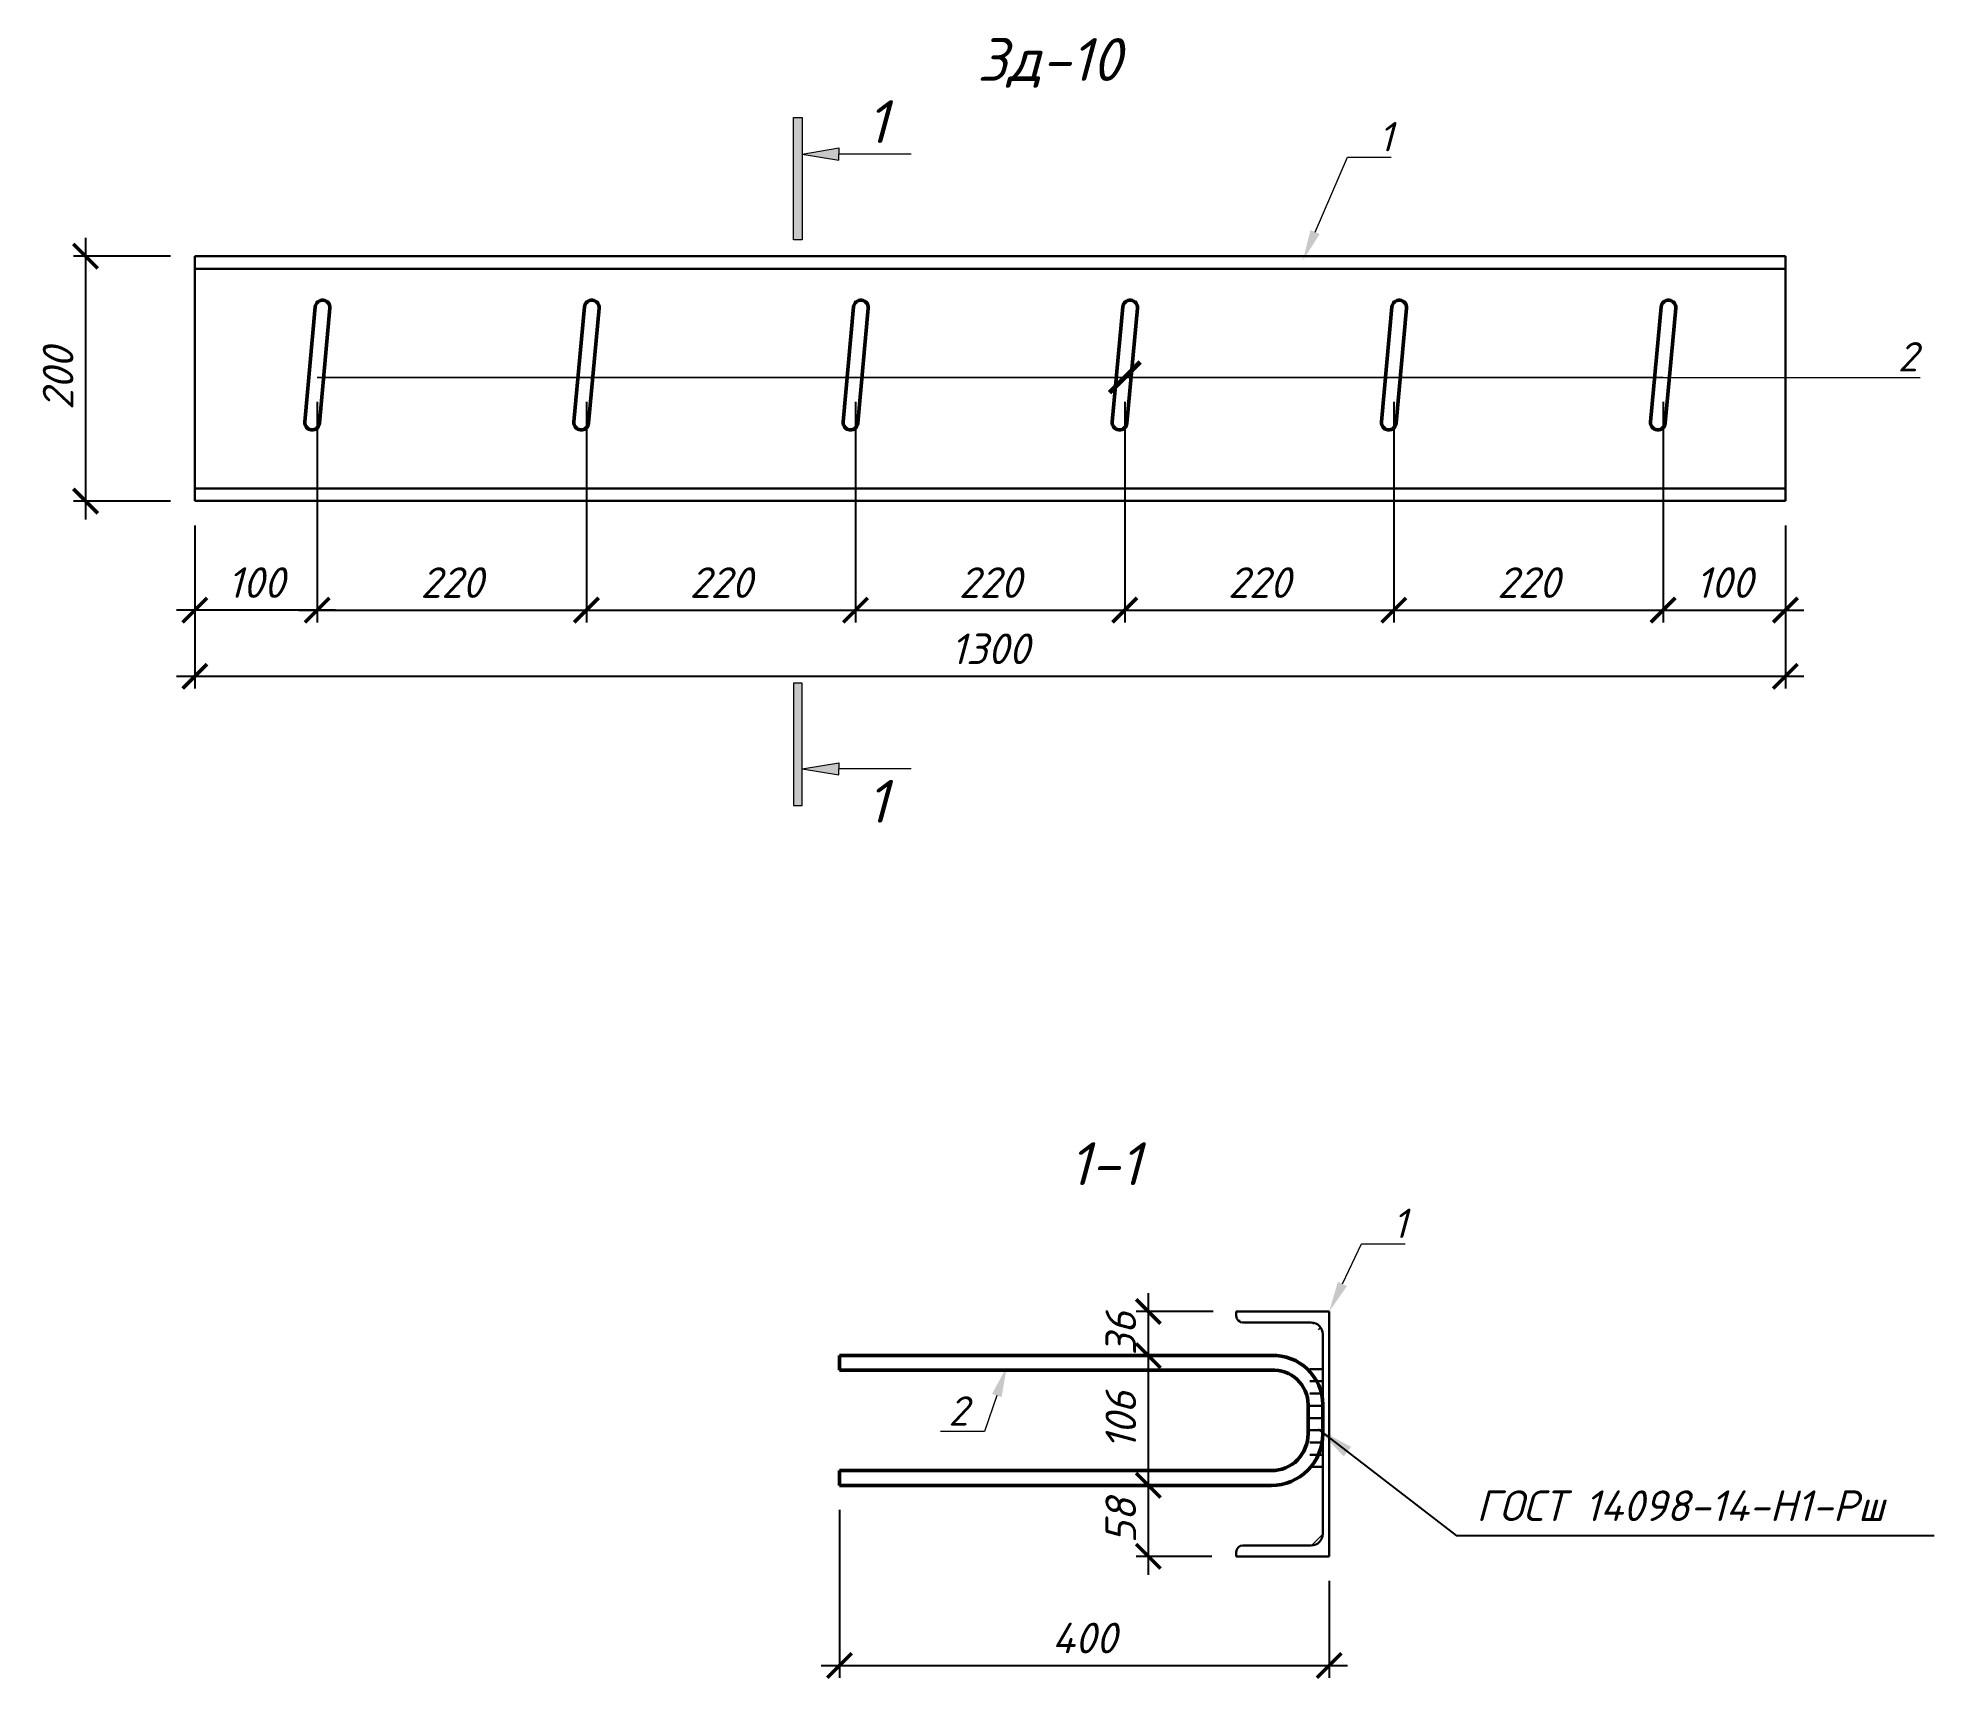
# Model space of a CAD drawing. Header units: millimetres. Extents: x -79646 to -14939, y -87243 to -58107.
# Drawn here: x -70730 to -69180, y -67731 to -66390 of the extents above; entities that cross this region are included whole.
import ezdxf
from ezdxf import colors
from ezdxf.entities.mleader import LeaderData, LeaderLine
from ezdxf.enums import TextEntityAlignment as Align
from ezdxf.math import Vec2, Vec3

# ---------------------------------------------------------------- set-up
doc = ezdxf.new("R2010")
doc.units = ezdxf.units.MM
doc.header["$PDMODE"] = 3
doc.layers.get('0').update_dxf_attribs({"lineweight": 5})
doc.layers.get('Defpoints').update_dxf_attribs({"lineweight": 0})
for name, color, linetype, lineweight in [('#Cварка', 96, 'Continuous', 30), ('#Dimensions', 7, 'Continuous', 9), ('#Выноски', 7, 'Continuous', 15), ('k_ Арматура', 3, 'Continuous', 50), ('k_ Металл', 1, 'Continuous', 30), ('k_ Размеры', 4, 'Continuous', 15)]:
    doc.layers.add(name, color=color, linetype=linetype, lineweight=lineweight)
doc.layers.add('#Hatch', color=252, linetype='Continuous', lineweight=5, true_color=0x696969)
doc.styles.get("Standard").update_dxf_attribs({"font": 'arial.ttf'})
doc.styles.add('STEP PR', font='isocpeui.ttf')
doc.dimstyles.new('100!', dxfattribs={"dimscale": 100, "dimtxt": 2.5, "dimasz": 2, "dimexe": 1, "dimexo": 2, "dimgap": 0.7, "dimtad": 1, "dimdec": 4, "dimlfac": -1, "dimdsep": 46, "dimtxsty": 'Standard', "dimblk": 'ARCHTICK', "dimcen": 2, "dimdle": 1, "dimclrt": 1, "dimadec": 4, "dimazin": 0, "dimtfac": 1, "dimtdec": 4, "dimtofl": 0, "dimtmove": 1, "dimatfit": 3, "dimfxl": 1, "dimtolj": 1, "dimtzin": 0, "dimarcsym": 0})
doc.dimstyles.new('STEP PR', dxfattribs={"dimscale": 10, "dimtxt": 2.5, "dimasz": 2, "dimexe": 1, "dimexo": 2, "dimgap": 1, "dimtad": 1, "dimdec": 4, "dimlfac": -1, "dimtxsty": 'STEP PR', "dimblk": 'ARCHTICK', "dimcen": 2, "dimdle": 1.5, "dimclrt": 1, "dimadec": 0, "dimazin": 0, "dimtfac": 1, "dimtdec": 4, "dimtmove": 1, "dimatfit": 3, "dimldrblk": 'DOTSMALL', "dimfxl": 1, "dimtolj": 1, "dimtzin": 0, "dimarcsym": 0})

msp = doc.modelspace()

# ---------------------------------------------------------------- texts
at = {"layer": '#Dimensions', "lineweight": 13, "insert": (-69387.09985, -67589.53053), "char_height": 25, "width": 474.3695807, "attachment_point": 5, "style": 'STEP PR'}
msp.add_mtext('ГОСТ 14098-14-Н1-Рш ', dxfattribs=at)
at = {"layer": 'k_ Размеры', "color": 7, "char_height": 35, "width": 198.5001825, "attachment_point": 5, "style": 'STEP PR'}
for s, insert in [('{\\fISOCPEUR|b1|i1|c204|p34;Зд-10}', (-69903.0537, -66410.89247)), ('\\A1;1-1', (-69857.44338, -67310.12228))]:
    msp.add_mtext(s, dxfattribs=dict(at, insert=insert))

# ---------------------------------------------------------------- blocks, each defined once
blk = doc.blocks.new('_ArchTick')
at = {"color": 0, "linetype": 'ByBlock', "const_width": 0.15}
blk.add_lwpolyline([(-0.5, -0.5), (0.5, 0.5)], dxfattribs=at)
blk = doc.blocks.new('*D50')
at = {"layer": '#Dimensions', "color": 0, "lineweight": -2, "transparency": 16777216}
for p, q in [((-70074.4, -67592.9), (-70074.4, -67730.1)), ((-69674.2, -67650.9), (-69674.2, -67730.1)), ((-70089.4, -67720.1), (-69659.2, -67720.1))]:
    blk.add_line(p, q, dxfattribs=at)
at = {"layer": 'Defpoints', "color": 0, "lineweight": 0, "transparency": 16777216}
for p in [(-70074.4, -67572.9), (-69674.2, -67630.9), (-69674.2, -67720.1)]:
    blk.add_point(p, dxfattribs=at)
at = {"layer": '#Dimensions', "color": 0, "lineweight": -2, "transparency": 16777216, "xscale": 20, "yscale": 20, "zscale": 20, "rotation": 180}
blk.add_blockref('_ArchTick', (-70074.4, -67720.1), dxfattribs=at)
at = {"layer": '#Dimensions', "color": 0, "lineweight": -2, "transparency": 16777216, "xscale": 20, "yscale": 20, "zscale": 20}
blk.add_blockref('_ArchTick', (-69674.2, -67720.1), dxfattribs=at)
at = {"layer": '#Dimensions', "color": 1, "transparency": 16777216, "insert": (-69874.3, -67697.6), "char_height": 25, "attachment_point": 5, "style": 'STEP PR'}
blk.add_mtext('\\A1;400', dxfattribs=at)
blk = doc.blocks.new('_DotSmall')
at = {"color": 0, "linetype": 'ByBlock', "const_width": 0.5}
blk.add_lwpolyline([(-0.0625, 0, 1), (0.0625, 0, 1)], format="xyb", close=True, dxfattribs=at)
blk = doc.blocks.new('*U104')
at = {"color": 0, "linetype": 'ByBlock', "lineweight": -2}
for p, q in [((0, 200), (0, 0)), ((0, 200), (76, 200)), ((14.7, 191), (70.5, 191)), ((76, 200), (76, 196.5)), ((5.2, 181.5), (5.2, 18.5)), ((0, 0), (76, 0)), ((14.7, 9), (70.5, 9)), ((76, 0), (76, 3.5))]:
    blk.add_line(p, q, dxfattribs=at)
for centre, radius, start, end in [((14.7, 181.5), 9.5, 90, 180), ((70.5, 196.5), 5.5, 270, 0), ((14.7, 18.5), 9.5, 180, 270), ((70.5, 3.5), 5.5, 0, 90)]:
    blk.add_arc(centre, radius, start, end, dxfattribs=at)
blk = doc.blocks.new('*U421')
for points in [[(0, -0.5), (0, 0.5)], [(1, -0.5), (1, 0.5)], [(2, -0.5), (2, 0.5)], [(3, -0.5), (3, 0.5)], [(4, -0.5), (4, 0.5)], [(5, -0.5), (5, 0.5)], [(6, -0.5), (6, 0.5)], [(7, -0.5), (7, 0.5)], [(8, -0.5), (8, 0.5)]]:
    blk.add_lwpolyline(points)
blk = doc.blocks.new('*D825')
at = {"layer": '#Dimensions', "color": 0, "lineweight": -2, "transparency": 16777216}
for p, q in [((-69822, -67415.9), (-69822, -67481.9)), ((-69769.1, -67430.9), (-69832, -67430.9)), ((-69741.4, -67466.9), (-69832, -67466.9))]:
    blk.add_line(p, q, dxfattribs=at)
at = {"layer": 'Defpoints', "color": 0, "lineweight": 0, "transparency": 16777216}
for p in [(-69749.1, -67430.9), (-69822, -67466.9), (-69721.4, -67466.9)]:
    blk.add_point(p, dxfattribs=at)
at = {"layer": '#Dimensions', "color": 0, "lineweight": -2, "transparency": 16777216, "xscale": 20, "yscale": 20, "zscale": 20}
for p, rotation in [((-69822, -67430.9), 90), ((-69822, -67466.9), 270)]:
    blk.add_blockref('_ArchTick', p, dxfattribs=dict(at, rotation=rotation))
at = {"layer": '#Dimensions', "color": 1, "transparency": 16777216, "insert": (-69844.5, -67448.9), "char_height": 25, "attachment_point": 5, "rotation": 90, "style": 'STEP PR'}
blk.add_mtext('\\A1;36', dxfattribs=at)
blk = doc.blocks.new('*D826')
at = {"layer": '#Dimensions', "color": 0, "lineweight": -2, "transparency": 16777216}
for p, q in [((-69822, -67451.9), (-69822, -67587.9)), ((-69842, -67466.9), (-69832, -67466.9)), ((-69842, -67572.9), (-69832, -67572.9))]:
    blk.add_line(p, q, dxfattribs=at)
at = {"layer": 'Defpoints', "color": 0, "lineweight": 0, "transparency": 16777216}
for p in [(-69822, -67466.9), (-69822, -67572.9), (-69822, -67572.9)]:
    blk.add_point(p, dxfattribs=at)
at = {"layer": '#Dimensions', "color": 0, "lineweight": -2, "transparency": 16777216, "xscale": 20, "yscale": 20, "zscale": 20}
for p, rotation in [((-69822, -67466.9), 90), ((-69822, -67572.9), 270)]:
    blk.add_blockref('_ArchTick', p, dxfattribs=dict(at, rotation=rotation))
at = {"layer": '#Dimensions', "color": 1, "transparency": 16777216, "insert": (-69844.5, -67519.9), "char_height": 25, "attachment_point": 5, "rotation": 90, "style": 'STEP PR'}
blk.add_mtext('\\A1;106', dxfattribs=at)
blk = doc.blocks.new('*D827')
at = {"layer": '#Dimensions', "color": 0, "lineweight": -2, "transparency": 16777216}
for p, q in [((-69822, -67557.9), (-69822, -67645.9)), ((-69842, -67572.9), (-69832, -67572.9)), ((-69770.2, -67630.9), (-69832, -67630.9))]:
    blk.add_line(p, q, dxfattribs=at)
at = {"layer": 'Defpoints', "color": 0, "lineweight": 0, "transparency": 16777216}
for p in [(-69822, -67572.9), (-69822, -67630.9), (-69750.2, -67630.9)]:
    blk.add_point(p, dxfattribs=at)
at = {"layer": '#Dimensions', "color": 0, "lineweight": -2, "transparency": 16777216, "xscale": 20, "yscale": 20, "zscale": 20}
for p, rotation in [((-69822, -67572.9), 90), ((-69822, -67630.9), 270)]:
    blk.add_blockref('_ArchTick', p, dxfattribs=dict(at, rotation=rotation))
at = {"layer": '#Dimensions', "color": 1, "transparency": 16777216, "insert": (-69844.5, -67601.9), "char_height": 25, "attachment_point": 5, "rotation": 90, "style": 'STEP PR'}
blk.add_mtext('\\A1;58', dxfattribs=at)
blk = doc.blocks.new('*U21')
at = {"linetype": 'ByBlock', "ltscale": 100}
h = blk.add_hatch(color=256, dxfattribs=at)
h.dxf.hatch_style = 1
h.paths.add_polyline_path([(35, 1000), (-35, 1000), (-35, 0), (35, 0)])
h = blk.add_hatch(color=256, dxfattribs=at)
h.dxf.hatch_style = 1
h.paths.add_polyline_path([(335, 750), (335, 700), (335, 650), (35, 700)])
for p, q in [((-35, 1000), (35, 1000)), ((-35, 0), (-35, 1000)), ((35, 1000), (35, 0)), ((35, 700), (335, 750)), ((35, 700), (335, 650)), ((335, 750), (335, 700)), ((335, 650), (335, 700)), ((35, 0), (-35, 0))]:
    blk.add_line(p, q, dxfattribs=at)
at = {"linetype": 'ByBlock', "ltscale": 100, "extrusion": (0, 1, 0), "elevation": 700}
blk.add_lwpolyline([(-925, 0), (-335, 0)], dxfattribs=at)
at = {"ltscale": 100, "style": 'STEP PR'}
blk.add_attdef('Nv', text='', height=350, dxfattribs=at).set_placement((781, 790), align=Align.RIGHT)
blk = doc.blocks.new('*U42')
at = {"linetype": 'ByBlock', "ltscale": 100}
h = blk.add_hatch(color=256, dxfattribs=at)
h.dxf.hatch_style = 1
h.paths.add_polyline_path([(35, 0), (-35, 0), (-35, -1000), (35, -1000)])
h = blk.add_hatch(color=256, dxfattribs=at)
h.dxf.hatch_style = 1
h.paths.add_polyline_path([(335, -750), (335, -700), (335, -650), (35, -700)])
for p, q in [((35, 0), (-35, 0)), ((-35, 0), (-35, -1000)), ((35, -1000), (35, 0)), ((35, -700), (335, -650)), ((35, -700), (335, -750)), ((335, -650), (335, -700)), ((335, -750), (335, -700)), ((-35, -1000), (35, -1000))]:
    blk.add_line(p, q, dxfattribs=at)
at = {"linetype": 'ByBlock', "ltscale": 100, "extrusion": (0, -1, 0), "elevation": 700}
blk.add_lwpolyline([(925, 0), (335, 0)], dxfattribs=at)
at = {"ltscale": 100, "style": 'STEP PR'}
blk.add_attdef('Nv', text='', height=350, dxfattribs=at).set_placement((781, -1140), align=Align.RIGHT)
blk = doc.blocks.new('*D44')
at = {"layer": '#Dimensions', "color": 0, "lineweight": -2, "transparency": 16777216}
for p, q in [((-70281.3, -66687.8), (-70281.3, -66867.9)), ((-70061.3, -66687.8), (-70061.3, -66867.9)), ((-70296.3, -66857.9), (-70046.3, -66857.9))]:
    blk.add_line(p, q, dxfattribs=at)
at = {"layer": 'Defpoints', "color": 0, "lineweight": 0, "transparency": 16777216}
for p in [(-70281.3, -66667.8), (-70061.3, -66667.8), (-70061.3, -66857.9)]:
    blk.add_point(p, dxfattribs=at)
at = {"layer": '#Dimensions', "color": 0, "lineweight": -2, "transparency": 16777216, "xscale": 20, "yscale": 20, "zscale": 20, "rotation": 180}
blk.add_blockref('_ArchTick', (-70281.3, -66857.9), dxfattribs=at)
at = {"layer": '#Dimensions', "color": 0, "lineweight": -2, "transparency": 16777216, "xscale": 20, "yscale": 20, "zscale": 20}
blk.add_blockref('_ArchTick', (-70061.3, -66857.9), dxfattribs=at)
at = {"layer": '#Dimensions', "color": 1, "transparency": 16777216, "insert": (-70171.3, -66835.4), "char_height": 25, "attachment_point": 5, "style": 'STEP PR'}
blk.add_mtext('\\A1;220', dxfattribs=at)
blk = doc.blocks.new('*D45')
at = {"layer": '#Dimensions', "color": 0, "lineweight": -2, "transparency": 16777216}
for p, q in [((-70501.3, -66687.8), (-70501.3, -66867.9)), ((-70281.3, -66687.8), (-70281.3, -66867.9)), ((-70516.3, -66857.9), (-70266.3, -66857.9))]:
    blk.add_line(p, q, dxfattribs=at)
at = {"layer": 'Defpoints', "color": 0, "lineweight": 0, "transparency": 16777216}
for p in [(-70501.3, -66667.8), (-70281.3, -66667.8), (-70281.3, -66857.9)]:
    blk.add_point(p, dxfattribs=at)
at = {"layer": '#Dimensions', "color": 0, "lineweight": -2, "transparency": 16777216, "xscale": 20, "yscale": 20, "zscale": 20, "rotation": 180}
blk.add_blockref('_ArchTick', (-70501.3, -66857.9), dxfattribs=at)
at = {"layer": '#Dimensions', "color": 0, "lineweight": -2, "transparency": 16777216, "xscale": 20, "yscale": 20, "zscale": 20}
blk.add_blockref('_ArchTick', (-70281.3, -66857.9), dxfattribs=at)
at = {"layer": '#Dimensions', "color": 1, "transparency": 16777216, "insert": (-70391.3, -66835.4), "char_height": 25, "attachment_point": 5, "style": 'STEP PR'}
blk.add_mtext('\\A1;220', dxfattribs=at)
blk = doc.blocks.new('*D46')
at = {"layer": '#Dimensions', "color": 0, "lineweight": -2, "transparency": 16777216}
for p, q in [((-70061.3, -66687.8), (-70061.3, -66867.9)), ((-69841.3, -66687.8), (-69841.3, -66867.9)), ((-70076.3, -66857.9), (-69826.3, -66857.9))]:
    blk.add_line(p, q, dxfattribs=at)
at = {"layer": 'Defpoints', "color": 0, "lineweight": 0, "transparency": 16777216}
for p in [(-70061.3, -66667.8), (-69841.3, -66667.8), (-69841.3, -66857.9)]:
    blk.add_point(p, dxfattribs=at)
at = {"layer": '#Dimensions', "color": 0, "lineweight": -2, "transparency": 16777216, "xscale": 20, "yscale": 20, "zscale": 20, "rotation": 180}
blk.add_blockref('_ArchTick', (-70061.3, -66857.9), dxfattribs=at)
at = {"layer": '#Dimensions', "color": 0, "lineweight": -2, "transparency": 16777216, "xscale": 20, "yscale": 20, "zscale": 20}
blk.add_blockref('_ArchTick', (-69841.3, -66857.9), dxfattribs=at)
at = {"layer": '#Dimensions', "color": 1, "transparency": 16777216, "insert": (-69951.3, -66835.4), "char_height": 25, "attachment_point": 5, "style": 'STEP PR'}
blk.add_mtext('\\A1;220', dxfattribs=at)
blk = doc.blocks.new('*D47')
at = {"layer": '#Dimensions', "color": 0, "lineweight": -2, "transparency": 16777216}
for p, q in [((-69841.3, -66687.8), (-69841.3, -66867.9)), ((-69621.3, -66687.8), (-69621.3, -66867.9)), ((-69856.3, -66857.9), (-69606.3, -66857.9))]:
    blk.add_line(p, q, dxfattribs=at)
at = {"layer": 'Defpoints', "color": 0, "lineweight": 0, "transparency": 16777216}
for p in [(-69841.3, -66667.8), (-69621.3, -66667.8), (-69621.3, -66857.9)]:
    blk.add_point(p, dxfattribs=at)
at = {"layer": '#Dimensions', "color": 0, "lineweight": -2, "transparency": 16777216, "xscale": 20, "yscale": 20, "zscale": 20, "rotation": 180}
blk.add_blockref('_ArchTick', (-69841.3, -66857.9), dxfattribs=at)
at = {"layer": '#Dimensions', "color": 0, "lineweight": -2, "transparency": 16777216, "xscale": 20, "yscale": 20, "zscale": 20}
blk.add_blockref('_ArchTick', (-69621.3, -66857.9), dxfattribs=at)
at = {"layer": '#Dimensions', "color": 1, "transparency": 16777216, "insert": (-69731.3, -66835.4), "char_height": 25, "attachment_point": 5, "style": 'STEP PR'}
blk.add_mtext('\\A1;220', dxfattribs=at)
blk = doc.blocks.new('*D48')
at = {"layer": '#Dimensions', "color": 0, "lineweight": -2, "transparency": 16777216}
for p, q in [((-69621.3, -66687.8), (-69621.3, -66867.9)), ((-69401.3, -66687.8), (-69401.3, -66867.9)), ((-69636.3, -66857.9), (-69386.3, -66857.9))]:
    blk.add_line(p, q, dxfattribs=at)
at = {"layer": 'Defpoints', "color": 0, "lineweight": 0, "transparency": 16777216}
for p in [(-69621.3, -66667.8), (-69401.3, -66667.8), (-69401.3, -66857.9)]:
    blk.add_point(p, dxfattribs=at)
at = {"layer": '#Dimensions', "color": 0, "lineweight": -2, "transparency": 16777216, "xscale": 20, "yscale": 20, "zscale": 20, "rotation": 180}
blk.add_blockref('_ArchTick', (-69621.3, -66857.9), dxfattribs=at)
at = {"layer": '#Dimensions', "color": 0, "lineweight": -2, "transparency": 16777216, "xscale": 20, "yscale": 20, "zscale": 20}
blk.add_blockref('_ArchTick', (-69401.3, -66857.9), dxfattribs=at)
at = {"layer": '#Dimensions', "color": 1, "transparency": 16777216, "insert": (-69511.3, -66835.4), "char_height": 25, "attachment_point": 5, "style": 'STEP PR'}
blk.add_mtext('\\A1;220', dxfattribs=at)
blk = doc.blocks.new('*D49')
at = {"layer": '#Dimensions', "color": 0, "lineweight": -2, "transparency": 16777216}
for p, q in [((-69401.3, -66687.8), (-69401.3, -66867.9)), ((-69301.3, -66788.8), (-69301.3, -66867.9)), ((-69416.3, -66857.9), (-69286.3, -66857.9))]:
    blk.add_line(p, q, dxfattribs=at)
at = {"layer": 'Defpoints', "color": 0, "lineweight": 0, "transparency": 16777216}
for p in [(-69401.3, -66667.8), (-69301.3, -66768.8), (-69301.3, -66857.9)]:
    blk.add_point(p, dxfattribs=at)
at = {"layer": '#Dimensions', "color": 0, "lineweight": -2, "transparency": 16777216, "xscale": 20, "yscale": 20, "zscale": 20, "rotation": 180}
blk.add_blockref('_ArchTick', (-69401.3, -66857.9), dxfattribs=at)
at = {"layer": '#Dimensions', "color": 0, "lineweight": -2, "transparency": 16777216, "xscale": 20, "yscale": 20, "zscale": 20}
blk.add_blockref('_ArchTick', (-69301.3, -66857.9), dxfattribs=at)
at = {"layer": '#Dimensions', "color": 1, "transparency": 16777216, "insert": (-69351.3, -66835.4), "char_height": 25, "attachment_point": 5, "style": 'STEP PR'}
blk.add_mtext('\\A1;100', dxfattribs=at)
blk = doc.blocks.new('*D51')
at = {"layer": '#Dimensions', "color": 0, "lineweight": -2, "transparency": 16777216}
for p, q in [((-70601.3, -66788.8), (-70601.3, -66922)), ((-69301.3, -66788.8), (-69301.3, -66922)), ((-70616.3, -66912), (-69286.3, -66912))]:
    blk.add_line(p, q, dxfattribs=at)
at = {"layer": 'Defpoints', "color": 0, "lineweight": 0, "transparency": 16777216}
for p in [(-70601.3, -66768.8), (-69301.3, -66768.8), (-69301.3, -66912)]:
    blk.add_point(p, dxfattribs=at)
at = {"layer": '#Dimensions', "color": 0, "lineweight": -2, "transparency": 16777216, "xscale": 20, "yscale": 20, "zscale": 20, "rotation": 180}
blk.add_blockref('_ArchTick', (-70601.3, -66912), dxfattribs=at)
at = {"layer": '#Dimensions', "color": 0, "lineweight": -2, "transparency": 16777216, "xscale": 20, "yscale": 20, "zscale": 20}
blk.add_blockref('_ArchTick', (-69301.3, -66912), dxfattribs=at)
at = {"layer": '#Dimensions', "color": 1, "transparency": 16777216, "insert": (-69951.3, -66889.5), "char_height": 25, "attachment_point": 5, "style": 'STEP PR'}
blk.add_mtext('\\A1;1300', dxfattribs=at)
blk = doc.blocks.new('*D819')
at = {"layer": '#Dimensions', "color": 0, "lineweight": -2, "transparency": 16777216}
for p, q in [((-70690.6, -66553.8), (-70690.6, -66783.8)), ((-70621.3, -66568.8), (-70700.6, -66568.8)), ((-70621.3, -66768.8), (-70700.6, -66768.8))]:
    blk.add_line(p, q, dxfattribs=at)
at = {"layer": 'Defpoints', "color": 0, "lineweight": 0, "transparency": 16777216}
for p in [(-70601.3, -66568.8), (-70690.6, -66768.8), (-70601.3, -66768.8)]:
    blk.add_point(p, dxfattribs=at)
at = {"layer": '#Dimensions', "color": 0, "lineweight": -2, "transparency": 16777216, "xscale": 20, "yscale": 20, "zscale": 20}
for p, rotation in [((-70690.6, -66568.8), 90), ((-70690.6, -66768.8), 270)]:
    blk.add_blockref('_ArchTick', p, dxfattribs=dict(at, rotation=rotation))
at = {"layer": '#Dimensions', "color": 1, "transparency": 16777216, "insert": (-70713.1, -66668.8), "char_height": 25, "attachment_point": 5, "rotation": 90, "style": 'STEP PR'}
blk.add_mtext('\\A1;200', dxfattribs=at)
blk = doc.blocks.new('*D828')
at = {"layer": '#Dimensions', "color": 0, "lineweight": -2, "transparency": 16777216}
for p, q in [((-70501.3, -66687.8), (-70501.3, -66867.9)), ((-70601.3, -66788.8), (-70601.3, -66867.9)), ((-70486.3, -66857.9), (-70616.3, -66857.9))]:
    blk.add_line(p, q, dxfattribs=at)
at = {"layer": 'Defpoints', "color": 0, "lineweight": 0, "transparency": 16777216}
for p in [(-70501.3, -66667.8), (-70601.3, -66768.8), (-70601.3, -66857.9)]:
    blk.add_point(p, dxfattribs=at)
at = {"layer": '#Dimensions', "color": 0, "lineweight": -2, "transparency": 16777216, "xscale": 20, "yscale": 20, "zscale": 20, "rotation": 180}
blk.add_blockref('_ArchTick', (-70601.3, -66857.9), dxfattribs=at)
at = {"layer": '#Dimensions', "color": 0, "lineweight": -2, "transparency": 16777216, "xscale": 20, "yscale": 20, "zscale": 20}
blk.add_blockref('_ArchTick', (-70501.3, -66857.9), dxfattribs=at)
at = {"layer": '#Dimensions', "color": 1, "transparency": 16777216, "insert": (-70551.3, -66835.4), "char_height": 25, "attachment_point": 5, "style": 'STEP PR'}
blk.add_mtext('\\A1;100', dxfattribs=at)

# ---------------------------------------------------------------- dimensions: what is measured, and where the dimension line sits
at = {"layer": '#Dimensions'}
for base, p1, p2, override, picture, middle in [((-70690.64776, -66768.76925), (-70601.25398, -66568.76925), (-70601.25398, -66768.76925), {"dimrnd": 5}, '*D819', (-70713.14776, -66668.76925)), ((-69822.02071, -67572.88362), (-69822.02071, -67466.88269), (-69822.02071, -67572.88362), {"dimrnd": 1}, '*D826', (-69844.52071, -67519.88316)), ((-69822.02071, -67630.93528), (-69822.02071, -67572.88362), (-69750.18352, -67630.93528), {"dimrnd": 1}, '*D827', (-69844.52071, -67601.90945))]:
    dim = msp.add_linear_dim(base=base, p1=p1, p2=p2, angle=90, dimstyle='STEP PR', override=override, dxfattribs=at)
    dim.commit()
    dim.dimension.update_dxf_attribs({"geometry": picture, "text_midpoint": middle})
for base, p1, p2, override, picture, middle in [((-70601.25398, -66857.90491), (-70501.25398, -66667.75902), (-70601.25398, -66768.76925), {"dimrnd": 5}, '*D828', (-70551.25398, -66835.40491)), ((-70061.25398, -66857.90491), (-70281.25398, -66667.75902), (-70061.25398, -66667.75902), {"dimscale": 10, "dimrnd": 5}, '*D44', (-70171.25398, -66835.40491)), ((-69841.25398, -66857.90491), (-70061.25398, -66667.75902), (-69841.25398, -66667.75902), {"dimscale": 10, "dimrnd": 5}, '*D46', (-69951.25398, -66835.40491)), ((-69621.25398, -66857.90491), (-69841.25398, -66667.75902), (-69621.25398, -66667.75902), {"dimscale": 10, "dimrnd": 5}, '*D47', (-69731.25398, -66835.40491)), ((-69401.25398, -66857.90491), (-69621.25398, -66667.75902), (-69401.25398, -66667.75902), {"dimscale": 10, "dimrnd": 5}, '*D48', (-69511.25398, -66835.40491)), ((-69301.25398, -66912.0142), (-70601.25398, -66768.76925), (-69301.25398, -66768.76925), {"dimscale": 10, "dimrnd": 5}, '*D51', (-69951.25398, -66889.5142)), ((-69674.18352, -67720.07093), (-70074.38352, -67572.88362), (-69674.18352, -67630.93528), {"dimscale": 10, "dimrnd": 5}, '*D50', (-69874.28352, -67697.57093))]:
    dim = msp.add_linear_dim(base=base, p1=p1, p2=p2, dimstyle='STEP PR', override=override, dxfattribs=at)
    dim.commit()
    dim.dimension.update_dxf_attribs({"geometry": picture, "text_midpoint": middle})
for base, p1, p2, picture, middle in [((-70281.25398, -66857.90491), (-70501.25398, -66667.75902), (-70281.25398, -66667.75902), '*D45', (-70391.25398, -66857.90491)), ((-69301.25398, -66857.90491), (-69401.25398, -66667.75902), (-69301.25398, -66768.76925), '*D49', (-69351.25398, -66857.90491))]:
    dim = msp.add_linear_dim(base=base, p1=p1, p2=p2, dimstyle='STEP PR', override={"dimrnd": 5}, dxfattribs=at)
    dim.commit()
    dim.dimension.update_dxf_attribs({"geometry": picture, "text_midpoint": middle, "dimtype": 160})
dim = msp.add_linear_dim(base=(-69822.02071, -67466.88269), p1=(-69749.12255, -67430.93528), p2=(-69721.38352, -67466.88269), angle=90, dimstyle='STEP PR', override={"dimrnd": 1}, dxfattribs=at)
dim.commit()
dim.dimension.update_dxf_attribs({"geometry": '*D825', "text_midpoint": (-69822.02071, -67448.90898), "dimtype": 160})

# ---------------------------------------------------------------- hatches: boundary and pattern name
at = {"layer": '#Hatch'}
h = msp.add_hatch(dxfattribs=at)
h.set_pattern_fill('ANSI31', color=256, scale=2, style=0)
h.set_pattern_definition([(45, (-6464.672, 61463.156), (-4.49012806, 4.49012806), [])])
edge = h.paths.add_edge_path()
edge.add_line((-69674.18352, -67430.93528), (-69674.18352, -67630.93528))
edge = h.paths.add_edge_path()
edge.add_line((-69674.18352, -67430.93528), (-69750.18352, -67430.93528))
edge = h.paths.add_edge_path()
edge.add_line((-69674.18352, -67630.93528), (-69750.18352, -67630.93528))
edge = h.paths.add_edge_path()
edge.add_line((-69679.38352, -67449.43528), (-69679.38352, -67612.43528))
edge = h.paths.add_edge_path()
edge.add_arc((-69688.88352, -67612.43528), 9.5, 270, 360)
edge = h.paths.add_edge_path()
edge.add_arc((-69688.88352, -67449.43528), 9.5, 0, 90)
edge = h.paths.add_edge_path()
edge.add_line((-69688.88352, -67439.93528), (-69744.68352, -67439.93528))
edge = h.paths.add_edge_path()
edge.add_arc((-69744.68352, -67434.43528), 5.5, 180, 270)
edge = h.paths.add_edge_path()
edge.add_line((-69688.88352, -67621.93528), (-69744.68352, -67621.93528))
edge = h.paths.add_edge_path()
edge.add_arc((-69744.68352, -67627.43528), 5.5, 90, 180)
edge = h.paths.add_edge_path()
edge.add_line((-69750.18352, -67630.93528), (-69750.18352, -67627.43528))
edge = h.paths.add_edge_path()
edge.add_line((-69750.18352, -67430.93528), (-69750.18352, -67434.43528))

# ---------------------------------------------------------------- linework, layer by layer
msp.add_line((-69679.38352, -67490.91214), (-69679.38352, -67566.43204))
at = {"layer": 'k_ Арматура'}
for points in [[(-70502.8687, -66610.1479), (-70511.43195, -66704.19827)], [(-70490.91813, -66611.236), (-70499.48139, -66705.28636)], [(-70282.8687, -66610.1479), (-70291.43195, -66704.19827)], [(-70270.91813, -66611.236), (-70279.48139, -66705.28636)], [(-70062.8687, -66610.1479), (-70071.43195, -66704.19827)], [(-70050.91813, -66611.236), (-70059.48139, -66705.28636)], [(-69842.8687, -66610.1479), (-69851.43195, -66704.19827)], [(-69830.91813, -66611.236), (-69839.48139, -66705.28636)], [(-69622.8687, -66610.1479), (-69631.43195, -66704.19827)], [(-69610.91813, -66611.236), (-69619.48139, -66705.28636)], [(-69402.8687, -66610.1479), (-69411.43195, -66704.19827)], [(-69390.91813, -66611.236), (-69399.48139, -66705.28636)], [(-70074.38352, -67466.88269), (-70074.38352, -67478.88269)], [(-70074.38352, -67560.88362), (-70074.38352, -67572.88362)]]:
    msp.add_lwpolyline(points, dxfattribs=at)
for points in [[(-70074.38352, -67572.88362), (-69721.38352, -67572.88362, 0.4142135624), (-69679.38352, -67530.88362), (-69679.38352, -67506.88269, 0.424190179), (-69721.38352, -67466.88269), (-70074.38352, -67466.88269)], [(-70074.38352, -67560.88362), (-69721.38352, -67560.88362, 0.4142135624), (-69691.38352, -67530.88362), (-69691.38352, -67506.88269, 0.4282422613), (-69721.38352, -67478.88269), (-70074.38352, -67478.88269)]]:
    msp.add_lwpolyline(points, format="xyb", dxfattribs=at)
for centre, start, end in [((-70496.89342, -66610.69195), 354.79758488, 174.79758488), ((-70276.89342, -66610.69195), 354.79758488, 174.79758488), ((-70056.89342, -66610.69195), 354.79758488, 174.79758488), ((-69836.89342, -66610.69195), 354.79758488, 174.79758488), ((-69616.89342, -66610.69195), 354.79758488, 174.79758488), ((-69396.89342, -66610.69195), 354.79758488, 174.79758488), ((-70505.45667, -66704.74232), 174.79758488, 354.79758488), ((-70285.45667, -66704.74232), 174.79758488, 354.79758488), ((-70065.45667, -66704.74232), 174.79758488, 354.79758488), ((-69845.45667, -66704.74232), 174.79758488, 354.79758488), ((-69625.45667, -66704.74232), 174.79758488, 354.79758488), ((-69405.45667, -66704.74232), 174.79758488, 354.79758488)]:
    msp.add_arc(centre, 6, start, end, dxfattribs=at)
at = {"layer": 'k_ Металл'}
for points in [[(-69301.25398, -66568.76925), (-70601.25398, -66568.76925)], [(-70601.25398, -66568.76925), (-70601.25398, -66768.76925)], [(-70601.25398, -66568.76925), (-70601.25398, -66768.76925)], [(-69301.25398, -66568.76925), (-69301.25398, -66768.76925)], [(-69301.25398, -66579.01287), (-70601.25398, -66579.01287)], [(-69301.25398, -66758.52563), (-70601.25398, -66758.52563)], [(-69301.25398, -66768.76925), (-70601.25398, -66768.76925)]]:
    msp.add_lwpolyline(points, dxfattribs=at)

# ---------------------------------------------------------------- block references
at = {"layer": '#Cварка', "xscale": 10, "yscale": 10, "zscale": 10, "rotation": 270}
msp.add_blockref('*U421', (-69685.00233, -67477.88433), dxfattribs=at)
ref = msp.add_blockref('*U21', (-70108.36293, -66555.35344), dxfattribs=dict(xscale=0.1, yscale=0.1, zscale=0.1))
ref.add_attrib('Nv', '1', dxfattribs={"ltscale": 100, "height": 35, "style": 'STEP PR'}).set_placement((-70034.70083, -66476.3521), align=Align.RIGHT)
ref = msp.add_blockref('*U42', (-70108.36293, -66917.57625), dxfattribs=dict(xscale=0.1, yscale=0.1, zscale=0.1))
ref.add_attrib('Nv', '1', dxfattribs={"ltscale": 100, "height": 35, "style": 'STEP PR'}).set_placement((-70034.70083, -67031.57759), align=Align.RIGHT)
at = {"layer": 'k_ Металл', "xscale": -1}
msp.add_blockref('*U104', (-69674.18352, -67630.93528), dxfattribs=at)

msp.set_redraw_order([(e.dxf.handle, doc.entitydb.next_handle()) for e in msp.query("TEXT MTEXT ATTDEF DIMENSION ARC_DIMENSION")])  # texts and dimensions are drawn at this point

# ---------------------------------------------------------------- leaders
at = {"layer": '#Dimensions', "lineweight": 13}
msp.add_leader([(-69683.03938, -67527.05909), (-69570.3791, -67613.79504), (-69179.77384, -67613.79504)], dimstyle='100!', override={"dimscale": 2, "dimasz": 15, "dimrnd": 5}, dxfattribs=at)
at = {"layer": '#Выноски'}
ml = msp.add_multileader_mtext('Standard', dxfattribs=at)
ml.set_content('\\A1; 1', color=256, style='STEP PR')
ml.set_leader_properties(color=256, linetype='ByLayer', lineweight=-1)
ml.build(insert=Vec2(0, 0))
ml.multileader.update_dxf_attribs({"text_left_attachment_type": 6, "text_right_attachment_type": 6, "dogleg_length": 0, "arrow_head_size": 25, "scale": 0.1})
ctx = ml.context
ctx.base_point, ctx.scale, ctx.char_height, ctx.arrow_head_size, ctx.landing_gap_size, ctx.plane_origin = Vec3(-69659.14309, -66487.95652), 0.1, 24, 25, 10, Vec3(-61590.46317, -74148.44124)
ctx.left_attachment, ctx.right_attachment = 6, 6
notes = []
notes.append((ctx, [(0, (1, 1, 0), (-69659.14309, -66487.95652), (1, 0), 0, [(1, [(-69695.63429, -66572.05505)], 0, [])])]))
ctx.mtext.insert, ctx.mtext.rotation, ctx.mtext.flow_direction = Vec3(-69649.14309, -66459.15652), 6.2831853072, 5
ml = msp.add_multileader_mtext('Standard', dxfattribs=at)
ml.set_content('\\A1;2', color=256, style='STEP PR')
ml.set_leader_properties(color=256, linetype='ByLayer', lineweight=-1)
ml.set_arrow_properties(name='ARCHTICK')
ml.build(insert=Vec2(0, 0))
ml.multileader.update_dxf_attribs({"text_left_attachment_type": 6, "text_right_attachment_type": 6, "dogleg_length": 0, "arrow_head_size": 25, "scale": 0.1})
ctx = ml.context
ctx.base_point, ctx.scale, ctx.char_height, ctx.arrow_head_size, ctx.landing_gap_size, ctx.plane_origin = Vec3(-69219.44782, -66667.75902), 0.1, 24, 25, 10, Vec3(-62497.93879, -76078.00094)
ctx.left_attachment, ctx.right_attachment = 6, 6
notes.append((ctx, [(0, (1, 1, 0), (-69219.44782, -66667.75902), (1, 0), 0, [(4, [(-69841.25398, -66667.75902), (-69401.25398, -66667.75902), (-70061.25398, -66667.75902), (-70281.25398, -66667.75902), (-70501.25398, -66667.75902)], 0, [])])]))
ctx.mtext.insert, ctx.mtext.rotation, ctx.mtext.flow_direction = Vec3(-69209.44782, -66638.95902), 6.2831853072, 5
ml = msp.add_multileader_mtext('Standard', dxfattribs=at)
ml.set_content('\\A1; 1', color=256, style='STEP PR')
ml.set_leader_properties(color=256, linetype='ByLayer', lineweight=-1)
ml.build(insert=Vec2(0, 0))
ml.multileader.update_dxf_attribs({"text_left_attachment_type": 6, "text_right_attachment_type": 6, "dogleg_length": 0, "arrow_head_size": 25, "scale": 0.1})
ctx = ml.context
ctx.base_point, ctx.scale, ctx.char_height, ctx.arrow_head_size, ctx.landing_gap_size, ctx.plane_origin = Vec3(-69647.69232, -67375.63675), 0.1, 24, 25, 10, Vec3(-61569.0124, -75007.32147)
ctx.left_attachment, ctx.right_attachment = 6, 6
notes.append((ctx, [(0, (1, 1, 0), (-69647.69232, -67375.63675), (1, 0), 0, [(1, [(-69674.18352, -67430.93528)], 0, [])])]))
ctx.mtext.insert, ctx.mtext.rotation, ctx.mtext.flow_direction = Vec3(-69637.69232, -67346.83675), 6.2831853072, 5
ml = msp.add_multileader_mtext('Standard', dxfattribs=at)
ml.set_content('\\A1; 2', color=256, style='STEP PR')
ml.set_leader_properties(color=256, linetype='ByLayer', lineweight=-1)
ml.build(insert=Vec2(0, 0))
ml.multileader.update_dxf_attribs({"text_left_attachment_type": 6, "text_right_attachment_type": 6, "dogleg_length": 0, "arrow_head_size": 25, "scale": 0.1})
ctx = ml.context
ctx.base_point, ctx.scale, ctx.char_height, ctx.arrow_head_size, ctx.landing_gap_size, ctx.plane_origin = Vec3(-70010.7719, -67528.91732), 0.1, 24, 25, 10, Vec3(-61832.45544, -75050.26888)
ctx.left_attachment, ctx.right_attachment = 6, 6
notes.append((ctx, [(1, (1, 1, 0), (-69955.9719, -67528.91732), (-1, 0), 0, [(1, [(-69937.62656, -67475.88269)], 0, [])])]))
ctx.mtext.insert, ctx.mtext.rotation, ctx.mtext.flow_direction = Vec3(-70000.7719, -67500.11732), 6.2831853072, 5
for ctx, leaders in notes:
    for number, flags, end, landing, length, lines in leaders:
        leader = LeaderData()
        leader.index, (leader.has_last_leader_line, leader.has_dogleg_vector, leader.attachment_direction) = number, flags
        leader.last_leader_point, leader.dogleg_vector, leader.dogleg_length = Vec3(end), Vec3(landing), length
        for number, points, colour, breaks in lines:
            line = LeaderLine()
            line.index, line.vertices, line.color, line.breaks = number, Vec3.list(points), colors.encode_raw_color(colour), breaks
            leader.lines.append(line)
        ctx.leaders.append(leader)

doc.saveas('drawing.dxf')
